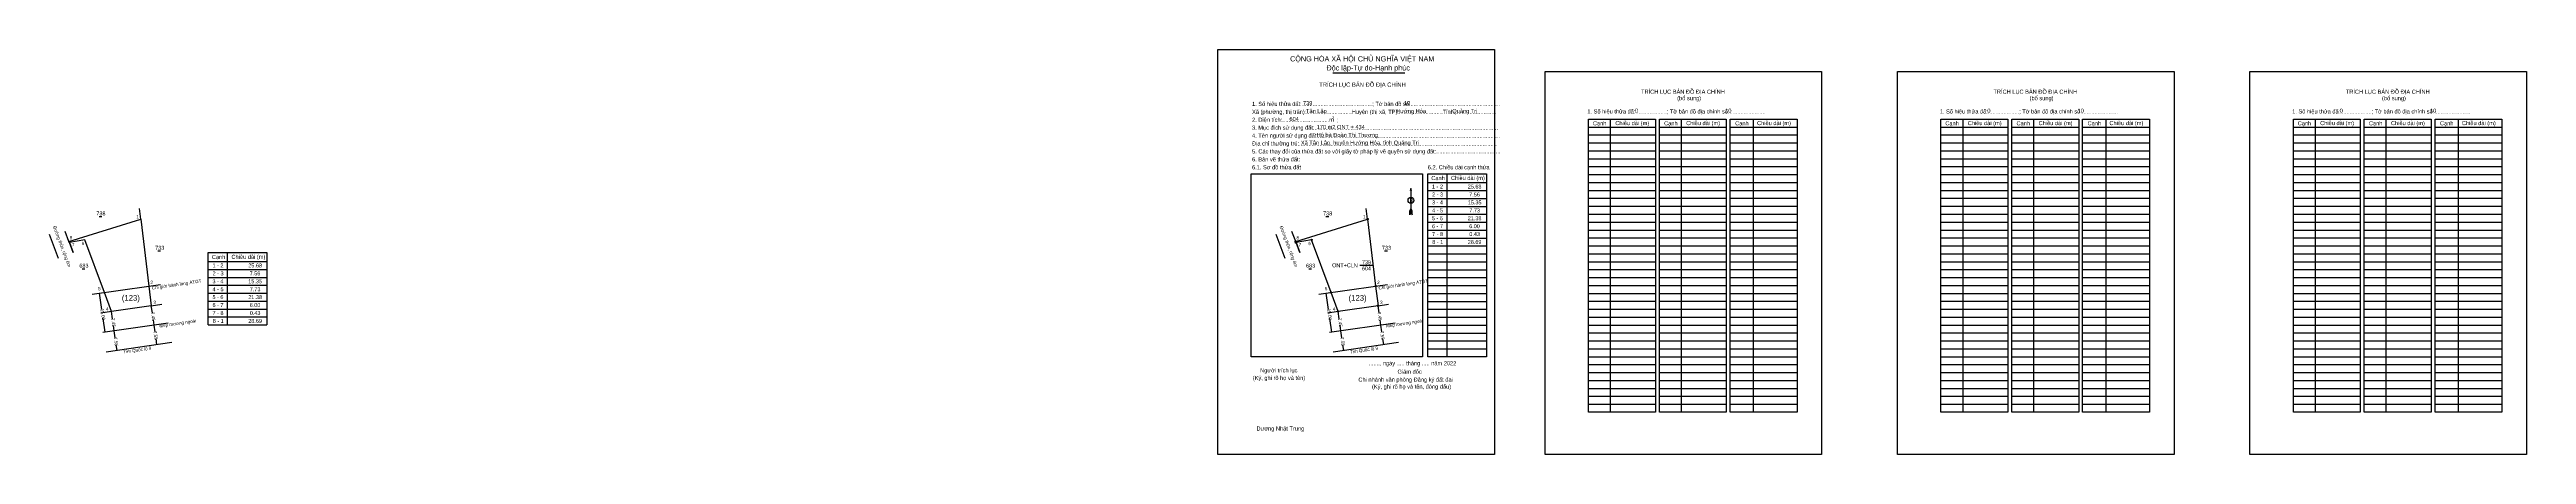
# Model space of a CAD drawing. Extents: x 546318 to 547262, y 1836982 to 1837136.
import ezdxf

# ---------------------------------------------------------------- set-up
doc = ezdxf.new("R2010")
doc.units = 0
for name, color, linetype in [('Level 1', 7, 'Continuous'), ('Level 10', 7, 'Continuous'), ('Level 11', 7, 'Continuous'), ('Level 13', 7, 'Continuous'), ('Level 2', 7, 'Continuous'), ('Level 27', 7, 'Continuous'), ('Level 36', 7, 'Continuous'), ('Level 4', 7, 'Continuous'), ('Level 5', 7, 'Continuous'), ('Level 50', 7, 'Continuous'), ('Level 52', 7, 'Continuous'), ('Level 6', 7, 'Continuous'), ('Level 9', 7, 'Continuous')]:
    doc.layers.add(name, color=color, linetype=linetype)

msp = doc.modelspace()

# ---------------------------------------------------------------- linework, layer by layer
at = {"layer": 'Level 1'}
for p, q in [((546763.15, 1837136.16), (546763.15, 1837136.16)), ((546887.8, 1837127.75), (546887.8, 1837127.75)), ((546904.36, 1837106.65), (546929.84, 1837106.65)), ((546912.65, 1837109.67), (546912.65, 1836998.08)), ((546931.36, 1837106.65), (546956.84, 1837106.65)), ((546939.65, 1837109.67), (546939.65, 1836998.08)), ((546958.36, 1837106.65), (546983.84, 1837106.65)), ((546967.15, 1837109.67), (546967.15, 1836998.08)), ((547038.64, 1837106.65), (547064.13, 1837106.65)), ((547046.94, 1837109.67), (547046.94, 1836998.08)), ((547065.64, 1837106.65), (547091.13, 1837106.65)), ((547073.94, 1837109.67), (547073.94, 1836998.08)), ((547092.64, 1837106.65), (547118.13, 1837106.65)), ((547101.44, 1837109.67), (547101.44, 1836998.08)), ((547172.93, 1837106.65), (547198.41, 1837106.65)), ((547181.22, 1837109.67), (547181.22, 1836998.08)), ((547199.93, 1837106.65), (547225.41, 1837106.65)), ((547208.22, 1837109.67), (547208.22, 1836998.08)), ((547226.93, 1837106.65), (547252.41, 1837106.65)), ((547235.73, 1837109.67), (547235.73, 1836998.08)), ((546904.36, 1837103.64), (546929.84, 1837103.64)), ((546904.36, 1837100.62), (546929.84, 1837100.62)), ((546904.36, 1837097.6), (546929.84, 1837097.6)), ((546931.36, 1837103.64), (546956.84, 1837103.64)), ((546931.36, 1837100.62), (546956.84, 1837100.62)), ((546931.36, 1837097.6), (546956.84, 1837097.6)), ((546958.36, 1837103.64), (546983.84, 1837103.64)), ((546958.36, 1837100.62), (546983.84, 1837100.62)), ((546958.36, 1837097.6), (546983.84, 1837097.6)), ((547038.64, 1837103.64), (547064.13, 1837103.64)), ((547038.64, 1837100.62), (547064.13, 1837100.62)), ((547038.64, 1837097.6), (547064.13, 1837097.6)), ((547065.64, 1837103.64), (547091.13, 1837103.64)), ((547065.64, 1837100.62), (547091.13, 1837100.62)), ((547065.64, 1837097.6), (547091.13, 1837097.6)), ((547092.64, 1837103.64), (547118.13, 1837103.64)), ((547092.64, 1837100.62), (547118.13, 1837100.62)), ((547092.64, 1837097.6), (547118.13, 1837097.6)), ((547172.93, 1837103.64), (547198.41, 1837103.64)), ((547172.93, 1837100.62), (547198.41, 1837100.62)), ((547172.93, 1837097.6), (547198.41, 1837097.6)), ((547199.93, 1837103.64), (547225.41, 1837103.64)), ((547199.93, 1837100.62), (547225.41, 1837100.62)), ((547199.93, 1837097.6), (547225.41, 1837097.6)), ((547226.93, 1837103.64), (547252.41, 1837103.64)), ((547226.93, 1837100.62), (547252.41, 1837100.62)), ((547226.93, 1837097.6), (547252.41, 1837097.6)), ((546775.84, 1837088.86), (546775.84, 1837088.86)), ((546843.09, 1837085.49), (546865.46, 1837085.49)), ((546850.33, 1837088.86), (546850.33, 1837019.14)), ((546904.36, 1837094.59), (546929.84, 1837094.59)), ((546904.36, 1837091.57), (546929.84, 1837091.57)), ((546904.36, 1837088.56), (546929.84, 1837088.56)), ((546904.36, 1837085.54), (546929.84, 1837085.54)), ((546931.36, 1837094.59), (546956.84, 1837094.59)), ((546931.36, 1837091.57), (546956.84, 1837091.57)), ((546931.36, 1837088.56), (546956.84, 1837088.56)), ((546931.36, 1837085.54), (546956.84, 1837085.54)), ((546958.36, 1837094.59), (546983.84, 1837094.59)), ((546958.36, 1837091.57), (546983.84, 1837091.57)), ((546958.36, 1837088.56), (546983.84, 1837088.56)), ((546958.36, 1837085.54), (546983.84, 1837085.54)), ((547038.64, 1837094.59), (547064.13, 1837094.59)), ((547038.64, 1837091.57), (547064.13, 1837091.57)), ((547038.64, 1837088.56), (547064.13, 1837088.56)), ((547038.64, 1837085.54), (547064.13, 1837085.54)), ((547065.64, 1837094.59), (547091.13, 1837094.59)), ((547065.64, 1837091.57), (547091.13, 1837091.57)), ((547065.64, 1837088.56), (547091.13, 1837088.56)), ((547065.64, 1837085.54), (547091.13, 1837085.54)), ((547092.64, 1837094.59), (547118.13, 1837094.59)), ((547092.64, 1837091.57), (547118.13, 1837091.57)), ((547092.64, 1837088.56), (547118.13, 1837088.56)), ((547092.64, 1837085.54), (547118.13, 1837085.54)), ((547172.93, 1837094.59), (547198.41, 1837094.59)), ((547172.93, 1837091.57), (547198.41, 1837091.57)), ((547172.93, 1837088.56), (547198.41, 1837088.56)), ((547172.93, 1837085.54), (547198.41, 1837085.54)), ((547199.93, 1837094.59), (547225.41, 1837094.59)), ((547199.93, 1837091.57), (547225.41, 1837091.57)), ((547199.93, 1837088.56), (547225.41, 1837088.56)), ((547199.93, 1837085.54), (547225.41, 1837085.54)), ((547226.93, 1837094.59), (547252.41, 1837094.59)), ((547226.93, 1837091.57), (547252.41, 1837091.57)), ((547226.93, 1837088.56), (547252.41, 1837088.56)), ((547226.93, 1837085.54), (547252.41, 1837085.54)), ((546836.69, 1837083.3), (546836.69, 1837074.18)), ((546843.09, 1837082.48), (546865.46, 1837082.48)), ((546843.09, 1837079.46), (546865.46, 1837079.46)), ((546843.09, 1837076.45), (546865.46, 1837076.45)), ((546904.36, 1837082.52), (546929.84, 1837082.52)), ((546904.36, 1837079.51), (546929.84, 1837079.51)), ((546904.36, 1837076.49), (546929.84, 1837076.49)), ((546931.36, 1837082.52), (546956.84, 1837082.52)), ((546931.36, 1837079.51), (546956.84, 1837079.51)), ((546931.36, 1837076.49), (546956.84, 1837076.49)), ((546958.36, 1837082.52), (546983.84, 1837082.52)), ((546958.36, 1837079.51), (546983.84, 1837079.51)), ((546958.36, 1837076.49), (546983.84, 1837076.49)), ((547038.64, 1837082.52), (547064.13, 1837082.52)), ((547038.64, 1837079.51), (547064.13, 1837079.51)), ((547038.64, 1837076.49), (547064.13, 1837076.49)), ((547065.64, 1837082.52), (547091.13, 1837082.52)), ((547065.64, 1837079.51), (547091.13, 1837079.51)), ((547065.64, 1837076.49), (547091.13, 1837076.49)), ((547092.64, 1837082.52), (547118.13, 1837082.52)), ((547092.64, 1837079.51), (547118.13, 1837079.51)), ((547092.64, 1837076.49), (547118.13, 1837076.49)), ((547172.93, 1837082.52), (547198.41, 1837082.52)), ((547172.93, 1837079.51), (547198.41, 1837079.51)), ((547172.93, 1837076.49), (547198.41, 1837076.49)), ((547199.93, 1837082.52), (547225.41, 1837082.52)), ((547199.93, 1837079.51), (547225.41, 1837079.51)), ((547199.93, 1837076.49), (547225.41, 1837076.49)), ((547226.93, 1837082.52), (547252.41, 1837082.52)), ((547226.93, 1837079.51), (547252.41, 1837079.51)), ((547226.93, 1837076.49), (547252.41, 1837076.49)), ((546836.29, 1837073.25), (546836.31, 1837074.76)), ((546836.69, 1837074.18), (546836.29, 1837073.25)), ((546836.69, 1837075.69), (546836.31, 1837074.76)), ((546836.69, 1837075.69), (546837.07, 1837074.76)), ((546836.69, 1837075.56), (546837.07, 1837074.62)), ((546836.69, 1837075.43), (546837.07, 1837074.49)), ((546836.69, 1837075.3), (546837.08, 1837074.36)), ((546836.69, 1837075.16), (546837.08, 1837074.22)), ((546836.69, 1837075.03), (546837.08, 1837074.08)), ((546836.69, 1837074.9), (546837.08, 1837073.95)), ((546836.69, 1837074.77), (546837.08, 1837073.81)), ((546836.69, 1837074.64), (546837.08, 1837073.68)), ((546836.69, 1837074.51), (546837.08, 1837073.54)), ((546836.69, 1837074.38), (546837.09, 1837073.41)), ((546836.69, 1837074.18), (546837.09, 1837073.25)), ((546837.09, 1837073.25), (546837.07, 1837074.76)), ((546843.09, 1837073.43), (546865.46, 1837073.43)), ((546843.09, 1837070.41), (546865.46, 1837070.41)), ((546843.09, 1837067.4), (546865.46, 1837067.4)), ((546904.36, 1837073.48), (546929.84, 1837073.48)), ((546904.36, 1837070.46), (546929.84, 1837070.46)), ((546904.36, 1837067.44), (546929.84, 1837067.44)), ((546931.36, 1837073.48), (546956.84, 1837073.48)), ((546931.36, 1837070.46), (546956.84, 1837070.46)), ((546931.36, 1837067.44), (546956.84, 1837067.44)), ((546958.36, 1837073.48), (546983.84, 1837073.48)), ((546958.36, 1837070.46), (546983.84, 1837070.46)), ((546958.36, 1837067.44), (546983.84, 1837067.44)), ((547038.64, 1837073.48), (547064.13, 1837073.48)), ((547038.64, 1837070.46), (547064.13, 1837070.46)), ((547038.64, 1837067.44), (547064.13, 1837067.44)), ((547065.64, 1837073.48), (547091.13, 1837073.48)), ((547065.64, 1837070.46), (547091.13, 1837070.46)), ((547065.64, 1837067.44), (547091.13, 1837067.44)), ((547092.64, 1837073.48), (547118.13, 1837073.48)), ((547092.64, 1837070.46), (547118.13, 1837070.46)), ((547092.64, 1837067.44), (547118.13, 1837067.44)), ((547172.93, 1837073.48), (547198.41, 1837073.48)), ((547172.93, 1837070.46), (547198.41, 1837070.46)), ((547172.93, 1837067.44), (547198.41, 1837067.44)), ((547199.93, 1837073.48), (547225.41, 1837073.48)), ((547199.93, 1837070.46), (547225.41, 1837070.46)), ((547199.93, 1837067.44), (547225.41, 1837067.44)), ((547226.93, 1837073.48), (547252.41, 1837073.48)), ((547226.93, 1837070.46), (547252.41, 1837070.46)), ((547226.93, 1837067.44), (547252.41, 1837067.44)), ((546843.09, 1837064.38), (546865.46, 1837064.38)), ((546843.09, 1837061.37), (546865.46, 1837061.37)), ((546843.09, 1837058.35), (546865.46, 1837058.35)), ((546904.36, 1837064.43), (546929.84, 1837064.43)), ((546904.36, 1837061.41), (546929.84, 1837061.41)), ((546904.36, 1837058.4), (546929.84, 1837058.4)), ((546931.36, 1837064.43), (546956.84, 1837064.43)), ((546931.36, 1837061.41), (546956.84, 1837061.41)), ((546931.36, 1837058.4), (546956.84, 1837058.4)), ((546958.36, 1837064.43), (546983.84, 1837064.43)), ((546958.36, 1837061.41), (546983.84, 1837061.41)), ((546958.36, 1837058.4), (546983.84, 1837058.4)), ((547038.64, 1837064.43), (547064.13, 1837064.43)), ((547038.64, 1837061.41), (547064.13, 1837061.41)), ((547038.64, 1837058.4), (547064.13, 1837058.4)), ((547065.64, 1837064.43), (547091.13, 1837064.43)), ((547065.64, 1837061.41), (547091.13, 1837061.41)), ((547065.64, 1837058.4), (547091.13, 1837058.4)), ((547092.64, 1837064.43), (547118.13, 1837064.43)), ((547092.64, 1837061.41), (547118.13, 1837061.41)), ((547092.64, 1837058.4), (547118.13, 1837058.4)), ((547172.93, 1837064.43), (547198.41, 1837064.43)), ((547172.93, 1837061.41), (547198.41, 1837061.41)), ((547172.93, 1837058.4), (547198.41, 1837058.4)), ((547199.93, 1837064.43), (547225.41, 1837064.43)), ((547199.93, 1837061.41), (547225.41, 1837061.41)), ((547199.93, 1837058.4), (547225.41, 1837058.4)), ((547226.93, 1837064.43), (547252.41, 1837064.43)), ((547226.93, 1837061.41), (547252.41, 1837061.41)), ((547226.93, 1837058.4), (547252.41, 1837058.4)), ((546843.09, 1837055.33), (546865.46, 1837055.33)), ((546843.09, 1837052.32), (546865.46, 1837052.32)), ((546843.09, 1837049.3), (546865.46, 1837049.3)), ((546904.36, 1837055.38), (546929.84, 1837055.38)), ((546904.36, 1837052.37), (546929.84, 1837052.37)), ((546904.36, 1837049.35), (546929.84, 1837049.35)), ((546931.36, 1837055.38), (546956.84, 1837055.38)), ((546931.36, 1837052.37), (546956.84, 1837052.37)), ((546931.36, 1837049.35), (546956.84, 1837049.35)), ((546958.36, 1837055.38), (546983.84, 1837055.38)), ((546958.36, 1837052.37), (546983.84, 1837052.37)), ((546958.36, 1837049.35), (546983.84, 1837049.35)), ((547038.64, 1837055.38), (547064.13, 1837055.38)), ((547038.64, 1837052.37), (547064.13, 1837052.37)), ((547038.64, 1837049.35), (547064.13, 1837049.35)), ((547065.64, 1837055.38), (547091.13, 1837055.38)), ((547065.64, 1837052.37), (547091.13, 1837052.37)), ((547065.64, 1837049.35), (547091.13, 1837049.35)), ((547092.64, 1837055.38), (547118.13, 1837055.38)), ((547092.64, 1837052.37), (547118.13, 1837052.37)), ((547092.64, 1837049.35), (547118.13, 1837049.35)), ((547172.93, 1837055.38), (547198.41, 1837055.38)), ((547172.93, 1837052.37), (547198.41, 1837052.37)), ((547172.93, 1837049.35), (547198.41, 1837049.35)), ((547199.93, 1837055.38), (547225.41, 1837055.38)), ((547199.93, 1837052.37), (547225.41, 1837052.37)), ((547199.93, 1837049.35), (547225.41, 1837049.35)), ((547226.93, 1837055.38), (547252.41, 1837055.38)), ((547226.93, 1837052.37), (547252.41, 1837052.37)), ((547226.93, 1837049.35), (547252.41, 1837049.35)), ((546843.09, 1837046.29), (546865.46, 1837046.29)), ((546843.09, 1837043.27), (546865.46, 1837043.27)), ((546843.09, 1837040.26), (546865.46, 1837040.26)), ((546904.36, 1837046.33), (546929.84, 1837046.33)), ((546904.36, 1837043.32), (546929.84, 1837043.32)), ((546904.36, 1837040.3), (546929.84, 1837040.3)), ((546931.36, 1837046.33), (546956.84, 1837046.33)), ((546931.36, 1837043.32), (546956.84, 1837043.32)), ((546931.36, 1837040.3), (546956.84, 1837040.3)), ((546958.36, 1837046.33), (546983.84, 1837046.33)), ((546958.36, 1837043.32), (546983.84, 1837043.32)), ((546958.36, 1837040.3), (546983.84, 1837040.3)), ((547038.64, 1837046.33), (547064.13, 1837046.33)), ((547038.64, 1837043.32), (547064.13, 1837043.32)), ((547038.64, 1837040.3), (547064.13, 1837040.3)), ((547065.64, 1837046.33), (547091.13, 1837046.33)), ((547065.64, 1837043.32), (547091.13, 1837043.32)), ((547065.64, 1837040.3), (547091.13, 1837040.3)), ((547092.64, 1837046.33), (547118.13, 1837046.33)), ((547092.64, 1837043.32), (547118.13, 1837043.32)), ((547092.64, 1837040.3), (547118.13, 1837040.3)), ((547172.93, 1837046.33), (547198.41, 1837046.33)), ((547172.93, 1837043.32), (547198.41, 1837043.32)), ((547172.93, 1837040.3), (547198.41, 1837040.3)), ((547199.93, 1837046.33), (547225.41, 1837046.33)), ((547199.93, 1837043.32), (547225.41, 1837043.32)), ((547199.93, 1837040.3), (547225.41, 1837040.3)), ((547226.93, 1837046.33), (547252.41, 1837046.33)), ((547226.93, 1837043.32), (547252.41, 1837043.32)), ((547226.93, 1837040.3), (547252.41, 1837040.3)), ((546843.09, 1837037.24), (546865.46, 1837037.24)), ((546843.09, 1837034.22), (546865.46, 1837034.22)), ((546843.09, 1837031.21), (546865.46, 1837031.21)), ((546904.36, 1837037.29), (546929.84, 1837037.29)), ((546904.36, 1837034.27), (546929.84, 1837034.27)), ((546904.36, 1837031.25), (546929.84, 1837031.25)), ((546931.36, 1837037.29), (546956.84, 1837037.29)), ((546931.36, 1837034.27), (546956.84, 1837034.27)), ((546931.36, 1837031.25), (546956.84, 1837031.25)), ((546958.36, 1837037.29), (546983.84, 1837037.29)), ((546958.36, 1837034.27), (546983.84, 1837034.27)), ((546958.36, 1837031.25), (546983.84, 1837031.25)), ((547038.64, 1837037.29), (547064.13, 1837037.29)), ((547038.64, 1837034.27), (547064.13, 1837034.27)), ((547038.64, 1837031.25), (547064.13, 1837031.25)), ((547065.64, 1837037.29), (547091.13, 1837037.29)), ((547065.64, 1837034.27), (547091.13, 1837034.27)), ((547065.64, 1837031.25), (547091.13, 1837031.25)), ((547092.64, 1837037.29), (547118.13, 1837037.29)), ((547092.64, 1837034.27), (547118.13, 1837034.27)), ((547092.64, 1837031.25), (547118.13, 1837031.25)), ((547172.93, 1837037.29), (547198.41, 1837037.29)), ((547172.93, 1837034.27), (547198.41, 1837034.27)), ((547172.93, 1837031.25), (547198.41, 1837031.25)), ((547199.93, 1837037.29), (547225.41, 1837037.29)), ((547199.93, 1837034.27), (547225.41, 1837034.27)), ((547199.93, 1837031.25), (547225.41, 1837031.25)), ((547226.93, 1837037.29), (547252.41, 1837037.29)), ((547226.93, 1837034.27), (547252.41, 1837034.27)), ((547226.93, 1837031.25), (547252.41, 1837031.25)), ((546843.09, 1837028.19), (546865.46, 1837028.19)), ((546843.09, 1837025.18), (546865.46, 1837025.18)), ((546843.09, 1837022.16), (546865.46, 1837022.16)), ((546904.36, 1837028.24), (546929.84, 1837028.24)), ((546904.36, 1837025.22), (546929.84, 1837025.22)), ((546904.36, 1837022.21), (546929.84, 1837022.21)), ((546931.36, 1837028.24), (546956.84, 1837028.24)), ((546931.36, 1837025.22), (546956.84, 1837025.22)), ((546931.36, 1837022.21), (546956.84, 1837022.21)), ((546958.36, 1837028.24), (546983.84, 1837028.24)), ((546958.36, 1837025.22), (546983.84, 1837025.22)), ((546958.36, 1837022.21), (546983.84, 1837022.21)), ((547038.64, 1837028.24), (547064.13, 1837028.24)), ((547038.64, 1837025.22), (547064.13, 1837025.22)), ((547038.64, 1837022.21), (547064.13, 1837022.21)), ((547065.64, 1837028.24), (547091.13, 1837028.24)), ((547065.64, 1837025.22), (547091.13, 1837025.22)), ((547065.64, 1837022.21), (547091.13, 1837022.21)), ((547092.64, 1837028.24), (547118.13, 1837028.24)), ((547092.64, 1837025.22), (547118.13, 1837025.22)), ((547092.64, 1837022.21), (547118.13, 1837022.21)), ((547172.93, 1837028.24), (547198.41, 1837028.24)), ((547172.93, 1837025.22), (547198.41, 1837025.22)), ((547172.93, 1837022.21), (547198.41, 1837022.21)), ((547199.93, 1837028.24), (547225.41, 1837028.24)), ((547199.93, 1837025.22), (547225.41, 1837025.22)), ((547199.93, 1837022.21), (547225.41, 1837022.21)), ((547226.93, 1837028.24), (547252.41, 1837028.24)), ((547226.93, 1837025.22), (547252.41, 1837025.22)), ((547226.93, 1837022.21), (547252.41, 1837022.21)), ((546841.08, 1837019.14), (546841.08, 1837019.14)), ((546904.36, 1837019.19), (546929.84, 1837019.19)), ((546904.36, 1837016.17), (546929.84, 1837016.17)), ((546904.36, 1837013.16), (546929.84, 1837013.16)), ((546904.36, 1837010.14), (546929.84, 1837010.14)), ((546931.36, 1837019.19), (546956.84, 1837019.19)), ((546931.36, 1837016.17), (546956.84, 1837016.17)), ((546931.36, 1837013.16), (546956.84, 1837013.16)), ((546931.36, 1837010.14), (546956.84, 1837010.14)), ((546958.36, 1837019.19), (546983.84, 1837019.19)), ((546958.36, 1837016.17), (546983.84, 1837016.17)), ((546958.36, 1837013.16), (546983.84, 1837013.16)), ((546958.36, 1837010.14), (546983.84, 1837010.14)), ((547038.64, 1837019.19), (547064.13, 1837019.19)), ((547038.64, 1837016.17), (547064.13, 1837016.17)), ((547038.64, 1837013.16), (547064.13, 1837013.16)), ((547038.64, 1837010.14), (547064.13, 1837010.14)), ((547065.64, 1837019.19), (547091.13, 1837019.19)), ((547065.64, 1837016.17), (547091.13, 1837016.17)), ((547065.64, 1837013.16), (547091.13, 1837013.16)), ((547065.64, 1837010.14), (547091.13, 1837010.14)), ((547092.64, 1837019.19), (547118.13, 1837019.19)), ((547092.64, 1837016.17), (547118.13, 1837016.17)), ((547092.64, 1837013.16), (547118.13, 1837013.16)), ((547092.64, 1837010.14), (547118.13, 1837010.14)), ((547172.93, 1837019.19), (547198.41, 1837019.19)), ((547172.93, 1837016.17), (547198.41, 1837016.17)), ((547172.93, 1837013.16), (547198.41, 1837013.16)), ((547172.93, 1837010.14), (547198.41, 1837010.14)), ((547199.93, 1837019.19), (547225.41, 1837019.19)), ((547199.93, 1837016.17), (547225.41, 1837016.17)), ((547199.93, 1837013.16), (547225.41, 1837013.16)), ((547199.93, 1837010.14), (547225.41, 1837010.14)), ((547226.93, 1837019.19), (547252.41, 1837019.19)), ((547226.93, 1837016.17), (547252.41, 1837016.17)), ((547226.93, 1837013.16), (547252.41, 1837013.16)), ((547226.93, 1837010.14), (547252.41, 1837010.14)), ((546904.36, 1837007.13), (546929.84, 1837007.13)), ((546904.36, 1837004.11), (546929.84, 1837004.11)), ((546904.36, 1837001.09), (546929.84, 1837001.09)), ((546931.36, 1837007.13), (546956.84, 1837007.13)), ((546931.36, 1837004.11), (546956.84, 1837004.11)), ((546931.36, 1837001.09), (546956.84, 1837001.09)), ((546958.36, 1837007.13), (546983.84, 1837007.13)), ((546958.36, 1837004.11), (546983.84, 1837004.11)), ((546958.36, 1837001.09), (546983.84, 1837001.09)), ((547038.64, 1837007.13), (547064.13, 1837007.13)), ((547038.64, 1837004.11), (547064.13, 1837004.11)), ((547038.64, 1837001.09), (547064.13, 1837001.09)), ((547065.64, 1837007.13), (547091.13, 1837007.13)), ((547065.64, 1837004.11), (547091.13, 1837004.11)), ((547065.64, 1837001.09), (547091.13, 1837001.09)), ((547092.64, 1837007.13), (547118.13, 1837007.13)), ((547092.64, 1837004.11), (547118.13, 1837004.11)), ((547092.64, 1837001.09), (547118.13, 1837001.09)), ((547172.93, 1837007.13), (547198.41, 1837007.13)), ((547172.93, 1837004.11), (547198.41, 1837004.11)), ((547172.93, 1837001.09), (547198.41, 1837001.09)), ((547199.93, 1837007.13), (547225.41, 1837007.13)), ((547199.93, 1837004.11), (547225.41, 1837004.11)), ((547199.93, 1837001.09), (547225.41, 1837001.09)), ((547226.93, 1837007.13), (547252.41, 1837007.13)), ((547226.93, 1837004.11), (547252.41, 1837004.11)), ((547226.93, 1837001.09), (547252.41, 1837001.09)), ((546868.54, 1836981.98), (546868.54, 1836981.98)), ((546993.19, 1836981.98), (546993.19, 1836981.98))]:
    msp.add_line(p, q, dxfattribs=at)
for points in [[(546904.36, 1837109.67), (546929.84, 1837109.67), (546929.84, 1836998.08), (546904.36, 1836998.08)], [(546931.36, 1837109.67), (546956.84, 1837109.67), (546956.84, 1836998.08), (546931.36, 1836998.08)], [(546958.36, 1837109.67), (546983.84, 1837109.67), (546983.84, 1836998.08), (546958.36, 1836998.08)], [(547038.64, 1837109.67), (547064.13, 1837109.67), (547064.13, 1836998.08), (547038.64, 1836998.08)], [(547065.64, 1837109.67), (547091.13, 1837109.67), (547091.13, 1836998.08), (547065.64, 1836998.08)], [(547092.64, 1837109.67), (547118.13, 1837109.67), (547118.13, 1836998.08), (547092.64, 1836998.08)], [(547172.93, 1837109.67), (547198.41, 1837109.67), (547198.41, 1836998.08), (547172.93, 1836998.08)], [(547199.93, 1837109.67), (547225.41, 1837109.67), (547225.41, 1836998.08), (547199.93, 1836998.08)], [(547226.93, 1837109.67), (547252.41, 1837109.67), (547252.41, 1836998.08), (547226.93, 1836998.08)], [(546775.84, 1837088.86), (546841.08, 1837088.86), (546841.08, 1837019.14), (546775.84, 1837019.14)], [(546843.09, 1837088.86), (546865.46, 1837088.86), (546865.46, 1837019.14), (546843.09, 1837019.14)]]:
    msp.add_lwpolyline(points, close=True, dxfattribs=at)
msp.add_lwpolyline([(546836.95, 1837082.33), (546836.69, 1837083.3), (546836.43, 1837082.33)], dxfattribs=at)
msp.add_circle((546836.69, 1837078.74), 1.11, dxfattribs=at)
at = {"layer": 'Level 10'}
for p, q in [((546792.77, 1837063.05), (546820.15, 1837071.6)), ((546820.15, 1837071.6), (546823.24, 1837046.1)), ((546792.92, 1837062.65), (546792.77, 1837063.05)), ((546798.83, 1837063.7), (546792.92, 1837062.65)), ((546806.27, 1837043.66), (546798.83, 1837063.7)), ((546808.96, 1837036.41), (546806.27, 1837043.66)), ((546824.15, 1837038.6), (546808.96, 1837036.41)), ((546823.24, 1837046.1), (546824.15, 1837038.6))]:
    msp.add_line(p, q, dxfattribs=at)
at = {"layer": 'Level 11'}
for centre in [(546820.15, 1837071.6), (546792.77, 1837063.05), (546792.77, 1837063.05), (546792.92, 1837062.65), (546798.83, 1837063.7), (546806.27, 1837043.66), (546823.24, 1837046.1), (546824.15, 1837038.6), (546808.96, 1837036.41)]:
    msp.add_circle(centre, 0.251, dxfattribs=at)
at = {"layer": 'Level 13'}
for p, q in [((546806.88, 1837127.24), (546834.39, 1837127.24)), ((546788.78, 1837056.58), (546785.37, 1837065.73)), ((546794.32, 1837058.88), (546792.92, 1837062.65))]:
    msp.add_line(p, q, dxfattribs=at)
at = {"layer": 'Level 2'}
for points in [[(546763.15, 1837136.16), (546868.54, 1837136.16), (546868.54, 1836981.98), (546763.15, 1836981.98)], [(546887.8, 1837127.75), (546993.19, 1837127.75), (546993.19, 1836981.98), (546887.8, 1836981.98)], [(547022.08, 1837127.75), (547127.48, 1837127.75), (547127.48, 1836981.98), (547022.08, 1836981.98)], [(547156.37, 1837127.75), (547261.76, 1837127.75), (547261.76, 1836981.98), (547156.37, 1836981.98)]]:
    msp.add_lwpolyline(points, close=True, dxfattribs=at)
at = {"layer": 'Level 27'}
for p, q in [((546792.77, 1837063.05), (546791.36, 1837066.82)), ((546820.15, 1837071.6), (546819.67, 1837075.59)), ((546792.92, 1837062.65), (546794.32, 1837058.88)), ((546824.15, 1837038.6), (546828.13, 1837039.17)), ((546808.96, 1837036.41), (546804.98, 1837035.84))]:
    msp.add_line(p, q, dxfattribs=at)
at = {"layer": 'Level 4'}
for p, q in [((546805.3, 1837037.2), (546804.41, 1837043.39)), ((546824.54, 1837035.92), (546824.15, 1837038.6)), ((546806.55, 1837028.54), (546805.81, 1837033.7)), ((546809.36, 1837033.65), (546808.96, 1837036.41)), ((546810.02, 1837029.04), (546809.73, 1837031.03)), ((546810.4, 1837026.4), (546810.02, 1837029.04)), ((546825.22, 1837031.22), (546824.93, 1837033.25)), ((546825.59, 1837028.66), (546825.22, 1837031.22)), ((546831.96, 1837024.56), (546806.99, 1837020.97)), ((546811.1, 1837021.56), (546810.78, 1837023.77)), ((546826.31, 1837023.74), (546825.96, 1837026.18))]:
    msp.add_line(p, q, dxfattribs=at)
msp.add_lwpolyline([(546830.62, 1837032), (546805.66, 1837028.41)], dxfattribs=at)
at = {"layer": 'Level 5'}
for p, q in [((546325.31, 1837063.05), (546323.91, 1837066.82)), ((546325.31, 1837063.05), (546352.7, 1837071.6)), ((546336.84, 1837072.6), (546337.88, 1837072.6)), ((546352.7, 1837071.6), (546352.22, 1837075.59)), ((546352.7, 1837071.6), (546355.79, 1837046.1)), ((546321.33, 1837056.58), (546317.91, 1837065.73)), ((546325.47, 1837062.65), (546325.31, 1837063.05)), ((546331.38, 1837063.7), (546325.47, 1837062.65)), ((546325.47, 1837062.65), (546326.87, 1837058.88)), ((546326.87, 1837058.88), (546325.47, 1837062.65)), ((546338.81, 1837043.66), (546331.38, 1837063.7)), ((546359.21, 1837059.51), (546360.25, 1837059.51)), ((546378.39, 1837058.82), (546400.76, 1837058.82)), ((546378.39, 1837031.32), (546378.39, 1837058.82)), ((546385.63, 1837058.82), (546385.63, 1837031.32)), ((546400.76, 1837058.82), (546400.76, 1837031.32)), ((546330.34, 1837052.71), (546331.38, 1837052.71)), ((546378.39, 1837055.45), (546400.76, 1837055.45)), ((546378.39, 1837052.44), (546400.76, 1837052.44)), ((546378.39, 1837049.42), (546400.76, 1837049.42)), ((546337.85, 1837037.2), (546336.96, 1837043.39)), ((546341.51, 1837036.41), (546338.81, 1837043.66)), ((546356.7, 1837038.6), (546341.51, 1837036.41)), ((546355.79, 1837046.1), (546356.7, 1837038.6)), ((546356.7, 1837038.6), (546360.68, 1837039.17)), ((546357.09, 1837035.92), (546356.7, 1837038.6)), ((546378.39, 1837046.4), (546400.76, 1837046.4)), ((546378.39, 1837043.39), (546400.76, 1837043.39)), ((546378.39, 1837040.37), (546400.76, 1837040.37)), ((546341.51, 1837036.41), (546337.52, 1837035.84)), ((546339.1, 1837028.54), (546338.36, 1837033.7)), ((546341.91, 1837033.65), (546341.51, 1837036.41)), ((546342.57, 1837029.04), (546342.28, 1837031.03)), ((546342.95, 1837026.4), (546342.57, 1837029.04)), ((546357.77, 1837031.22), (546357.48, 1837033.25)), ((546358.14, 1837028.66), (546357.77, 1837031.22)), ((546378.39, 1837037.36), (546400.76, 1837037.36)), ((546378.39, 1837034.34), (546400.76, 1837034.34)), ((546378.39, 1837031.32), (546400.76, 1837031.32)), ((546364.51, 1837024.56), (546339.54, 1837020.97)), ((546343.65, 1837021.56), (546343.33, 1837023.77)), ((546358.86, 1837023.74), (546358.51, 1837026.18))]:
    msp.add_line(p, q, dxfattribs=at)
for points in [[(546334.17, 1837042.99), (546355.79, 1837046.1), (546360.26, 1837046.75)], [(546363.16, 1837032), (546338.21, 1837028.41)]]:
    msp.add_lwpolyline(points, dxfattribs=at)
at = {"layer": 'Level 50'}
msp.add_lwpolyline([(546801.62, 1837042.99), (546823.24, 1837046.1), (546827.72, 1837046.75)], dxfattribs=at)
at = {"layer": 'Level 9'}
for p, q in [((546804.3, 1837072.6), (546805.34, 1837072.6)), ((546826.67, 1837059.51), (546827.71, 1837059.51)), ((546797.79, 1837052.71), (546798.83, 1837052.71)), ((546817.2, 1837054), (546822.03, 1837054))]:
    msp.add_line(p, q, dxfattribs=at)

# ---------------------------------------------------------------- texts
at = {"layer": 'Level 1'}
for s, height, p in [('TRÍCH LỤC BẢN ĐỒ ĐỊA CHÍNH', 1.6086, (546801.74, 1837122.01)), ('1. Số hiệu thửa đất:.............................................; Tờ bản đồ số:.........................................................', 1.55822, (546776.14, 1837114.7)), ('TRÍCH LỤC BẢN ĐỒ ĐỊA CHÍNH', 1.5582, (546924.38, 1837119.32)), ('(bổ sung)', 1.558, (546938.15, 1837116.87)), ('TRÍCH LỤC BẢN ĐỒ ĐỊA CHÍNH', 1.5582, (547058.66, 1837119.32)), ('(bổ sung)', 1.558, (547072.44, 1837116.87)), ('TRÍCH LỤC BẢN ĐỒ ĐỊA CHÍNH', 1.5582, (547192.95, 1837119.32)), ('(bổ sung)', 1.558, (547206.73, 1837116.87)), ('Xã (phường, thị trấn):.............................Huyện (thị xã, TP):............................Tỉnh:..........................', 1.55822, (546776.14, 1837111.68)), ('4. Tên người sử dụng đất:....................................................................................................................', 1.55822, (546776.14, 1837102.63)), ('3. Mục đích sử dụng đất:.....................................................................................................................', 1.55822, (546776.14, 1837105.65)), ('2. Diện tích:..............................m  ;', 1.5582, (546776.14, 1837108.66)), ('2', 1.01, (546806.66, 1837109.72)), ('1. Số hiệu thửa đấ:....................; Tờ bản đồ địa chính số:.......................', 1.5582, (546903.92, 1837111.82)), ('Cạnh', 1.558, (546906.03, 1837107.31)), ('Chiều dài (m)', 1.5582, (546914.57, 1837107.38)), ('Cạnh', 1.558, (546933.16, 1837107.31)), ('Chiều dài (m)', 1.5582, (546941.57, 1837107.38)), ('Cạnh', 1.558, (546960.24, 1837107.31)), ('Chiều dài (m)', 1.5582, (546968.57, 1837107.38)), ('1. Số hiệu thửa đấ:....................; Tờ bản đồ địa chính số:.......................', 1.5582, (547038.2, 1837111.82)), ('Cạnh', 1.558, (547040.31, 1837107.31)), ('Chiều dài (m)', 1.5582, (547048.86, 1837107.38)), ('Cạnh', 1.558, (547067.44, 1837107.31)), ('Chiều dài (m)', 1.5582, (547075.86, 1837107.38)), ('Cạnh', 1.558, (547094.53, 1837107.31)), ('Chiều dài (m)', 1.5582, (547102.86, 1837107.38)), ('1. Số hiệu thửa đấ:....................; Tờ bản đồ địa chính số:.......................', 1.5582, (547172.49, 1837111.82)), ('Cạnh', 1.558, (547174.6, 1837107.31)), ('Chiều dài (m)', 1.5582, (547183.15, 1837107.38)), ('Cạnh', 1.558, (547201.73, 1837107.31)), ('Chiều dài (m)', 1.5582, (547210.14, 1837107.38)), ('Cạnh', 1.558, (547228.81, 1837107.31)), ('Chiều dài (m)', 1.5582, (547237.15, 1837107.38)), ('Địa chỉ thường trú:..............................................................................................................................', 1.55822, (546776.14, 1837099.62)), ('5. Các thay đổi của thửa đất so với giấy tờ pháp lý về quyền sử dụng đất:.........................................', 1.55822, (546776.14, 1837096.6)), ('6. Bản vẽ thửa đất:', 1.5582, (546776.14, 1837093.58)), ('6.1. Sơ đồ thửa đất', 1.5582, (546776.14, 1837090.57)), ('6.2. Chiều dài cạnh thửa', 1.5582, (546843.09, 1837090.57)), ('Cạnh', 1.558, (546844.45, 1837086.45)), ('Chiều dài (m)', 1.5582, (546851.94, 1837086.5)), ('B', 1.51, (546836.13, 1837078.01)), ('(Ký, ghi rõ họ và tên)', 1.5582, (546776.42, 1837010.35)), ('Người trích lục', 1.5582, (546779.22, 1837013.22)), ('Chi nhánh văn phòng Đăng ký đất đai', 1.5582, (546816.66, 1837009.7)), ('......., ngày ..... tháng ..... năm 2022', 1.5582, (546820.62, 1837015.93)), ('Giám đốc', 1.558, (546831.57, 1837012.71)), ('(Ký, ghi rõ họ và tên, đóng dấu)', 1.5582, (546821.85, 1837007.03)), ('Dương Nhật Trung', 1.5582, (546777.85, 1836991.06))]:
    msp.add_text(s, height=height, dxfattribs=at).set_placement(p)
at = {"layer": 'Level 13'}
for s, height, p in [('CỘNG HÒA XÃ HỘI CHỦ NGHĨA VIỆT NAM', 1.9905, (546790.63, 1837131.64)), ('Độc lập-Tự do-Hạnh phúc', 1.9905, (546804.51, 1837128.2)), ('ONT+CLN', 1.508, (546806.64, 1837053.25)), ('604', 1.508, (546817.98, 1837052.09)), ('739', 1.508, (546817.99, 1837054.4)), ('(123)', 2.2, (546812.93, 1837040.49))]:
    msp.add_text(s, height=height, dxfattribs=at).set_placement(p)
at = {"layer": 'Level 36'}
for s, p in [('738', (546803.21, 1837073.01)), ('733', (546825.61, 1837059.92)), ('683', (546796.73, 1837053.11))]:
    msp.add_text(s, height=1.508, dxfattribs=at).set_placement(p)
at = {"layer": 'Level 4'}
for s, height, rotation, p in [('Đường thôn, rộng 6m', 1.25, 290.43954, (546786.63, 1837068.74)), ('Chỉ giới hành lang ATGT', 1.25, 8.25616, (546824.43, 1837044.73)), ('15.00', 1.25, 278.20031, (546804.77, 1837037.36)), ('7.45', 1.25, 278.26067, (546808.87, 1837033.8)), ('7.45', 1.25, 278.26067, (546823.96, 1837036.13)), ('7.55', 1.25, 278.30184, (546824.91, 1837028.94)), ('Mép mương ngoài', 1.2497, 8.30419, (546827.29, 1837030.26)), ('7.55', 1.25, 278.30184, (546809.82, 1837026.56)), ('Tim Quốc lộ 9', 1.25, 8.19044, (546813.6, 1837020.37))]:
    msp.add_text(s, height=height, rotation=rotation, dxfattribs=at).set_placement(p)
at = {"layer": 'Level 5'}
for s, height, rotation, p in [('Đường thôn, rộng 6m', 1.25, 290.43954, (546319.18, 1837068.74)), ('Chỉ giới hành lang ATGT', 1.25, 8.25616, (546356.98, 1837044.73)), ('15.00', 1.25, 278.20031, (546337.32, 1837037.36)), ('7.45', 1.25, 278.26067, (546341.42, 1837033.8)), ('7.45', 1.25, 278.26067, (546356.51, 1837036.13)), ('7.55', 1.25, 278.30184, (546357.46, 1837028.94)), ('Mép mương ngoài', 1.2497, 8.30419, (546359.84, 1837030.26)), ('7.55', 1.25, 278.30184, (546342.37, 1837026.56)), ('Tim Quốc lộ 9', 1.25, 8.19044, (546346.14, 1837020.37))]:
    msp.add_text(s, height=height, rotation=rotation, dxfattribs=at).set_placement(p)
for s, height, p in [('738', 1.508, (546335.75, 1837073.01)), ('1', 1.26, (546351, 1837071.84)), ('8', 1.26, (546325.61, 1837063.87)), ('7', 1.26, (546326.44, 1837061.22)), ('6', 1.26, (546330.15, 1837061.68)), ('733', 1.508, (546358.15, 1837059.92)), ('Cạnh', 1.558, (546379.75, 1837056.41)), ('Chiều dài (m)', 1.5582, (546387.24, 1837056.46)), ('683', 1.508, (546329.28, 1837053.11)), ('2', 1.26, (546356.34, 1837046.86)), ('3 - 4', 1.508, (546380.01, 1837047.16)), ('2 - 3', 1.508, (546380.06, 1837050.17)), ('1 - 2', 1.508, (546380.02, 1837053.19)), ('25.68', 1.508, (546393.64, 1837053.19)), ('15.35', 1.508, (546393.65, 1837047.16)), ('7.56', 1.508, (546394.18, 1837050.17)), ('5', 1.26, (546336.42, 1837044.51)), ('(123)', 2.2, (546345.47, 1837040.49)), ('3', 1.26, (546357.48, 1837039.25)), ('4 - 5', 1.508, (546380.04, 1837044.14)), ('5 - 6', 1.508, (546380.01, 1837041.13)), ('6 - 7', 1.508, (546380.02, 1837038.11)), ('21.38', 1.508, (546393.64, 1837041.13)), ('6.00', 1.508, (546394.18, 1837038.11)), ('7.73', 1.508, (546394.23, 1837044.14)), ('4', 1.26, (546339.44, 1837036.73)), ('7 - 8', 1.508, (546380.03, 1837035.09)), ('8 - 1', 1.508, (546380.11, 1837032.08)), ('28.69', 1.508, (546393.63, 1837032.08)), ('0.43', 1.508, (546394.23, 1837035.09))]:
    msp.add_text(s, height=height, dxfattribs=at).set_placement(p)
at = {"layer": 'Level 52'}
for s, p in [('3 - 4', (546844.71, 1837077.2)), ('2 - 3', (546844.76, 1837080.22)), ('1 - 2', (546844.72, 1837083.23)), ('25.68', (546858.34, 1837083.23)), ('15.35', (546858.35, 1837077.2)), ('7.56', (546858.88, 1837080.22)), ('4 - 5', (546844.74, 1837074.18)), ('5 - 6', (546844.71, 1837071.17)), ('6 - 7', (546844.72, 1837068.15)), ('7 - 8', (546844.73, 1837065.14)), ('21.38', (546858.34, 1837071.17)), ('6.00', (546858.88, 1837068.15)), ('0.43', (546858.93, 1837065.14)), ('7.73', (546858.93, 1837074.18)), ('8 - 1', (546844.81, 1837062.12)), ('28.69', (546858.33, 1837062.12))]:
    msp.add_text(s, height=1.508, dxfattribs=at).set_placement(p)
at = {"layer": 'Level 6'}
for s, height, p in [('739', 1.558, (546795.52, 1837114.97)), ('10', 1.558, (546834.04, 1837114.99)), ('10', 1.558, (546956.42, 1837112.1)), ('10', 1.558, (547090.7, 1837112.1)), ('10', 1.558, (547224.99, 1837112.1)), ('604', 1.558, (546790.39, 1837108.94)), ('Tân Lập', 1.558, (546796.71, 1837111.98)), ('170 m2 ONT + 434', 1.5582, (546800.75, 1837105.91)), ('Hộ bà Đoàn Thị Thương', 1.5582, (546800.75, 1837102.86)), ('Hướng Hóa', 1.558, (546831.07, 1837111.96)), ('Quảng Trị', 1.558, (546852.44, 1837111.97)), ('0', 1.56, (546922.03, 1837112.09)), ('0', 1.56, (547056.32, 1837112.09)), ('0', 1.56, (547190.61, 1837112.09)), ('Xã Tân Lập, huyện Hướng Hóa, tỉnh Quảng Trị', 1.5582, (546794.75, 1837099.9))]:
    msp.add_text(s, height=height, dxfattribs=at).set_placement(p)
at = {"layer": 'Level 9'}
for s, p in [('1', (546818.45, 1837071.84)), ('8', (546793.07, 1837063.87)), ('7', (546793.89, 1837061.22)), ('6', (546797.6, 1837061.68)), ('2', (546823.8, 1837046.86)), ('5', (546803.87, 1837044.51)), ('3', (546824.93, 1837039.25)), ('4', (546806.9, 1837036.73))]:
    msp.add_text(s, height=1.26, dxfattribs=at).set_placement(p)

doc.saveas('drawing.dxf')
